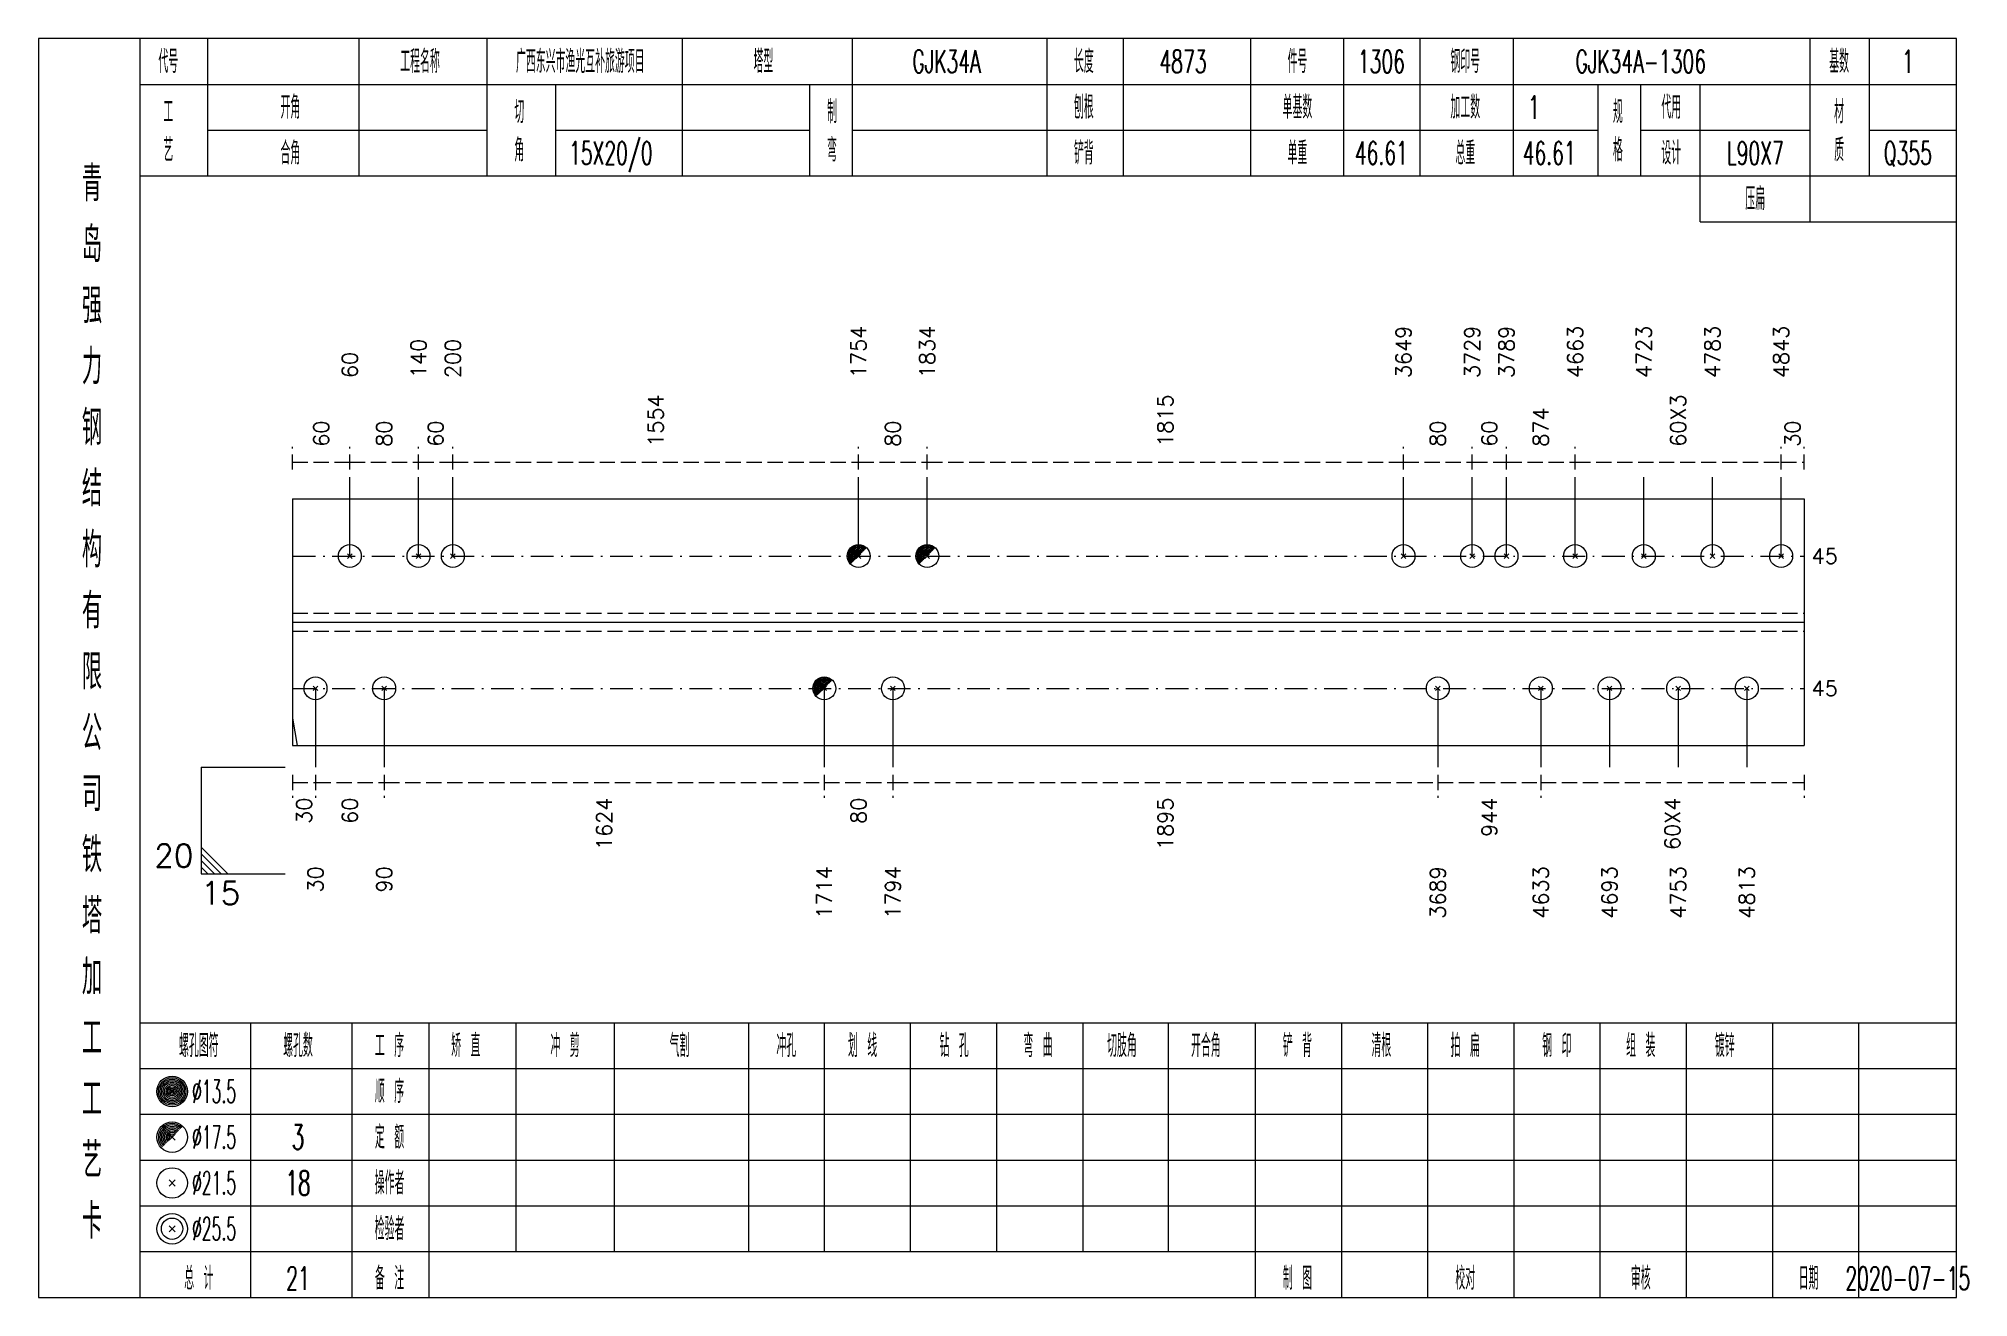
# Model space of a CAD drawing. Extents: x 0 to 2606, y -377 to 6479.
# Drawn here: x 2352.6 to 2605.5, y 875 to 1040 of the extents above; entities that cross this region are included whole.
import ezdxf
from ezdxf.enums import TextEntityAlignment as Align

# ---------------------------------------------------------------- set-up
doc = ezdxf.new("R2010")
doc.units = 0
doc.header["$MEASUREMENT"] = 0
doc.linetypes.add('一点画线', pattern=[5.2, 3, -1, 0.2, -1])
doc.linetypes.add('虚线', pattern=[2.75, 2, -0.75])
doc.layers.get('0').update_dxf_attribs({"linetype": 'CONTINUOUS', "lineweight": 25})
doc.layers.add('1', color=7, linetype='CONTINUOUS', lineweight=25)
doc.layers.add('4', color=7, linetype='CONTINUOUS', lineweight=25)
doc.styles.get("Standard").update_dxf_attribs({"font": 'simplex.shx', "width": 0.7, "height": 3, "bigfont": 'gbhzfs.shx'})

msp = doc.modelspace()

# ---------------------------------------------------------------- texts
at = {"color": 7, "linetype": 'Continuous', "lineweight": 13}
for s, p in [('1754', (2460.08, 995.5)), ('1834', (2469.08, 995.5)), ('3649', (2531.5, 995.5)), ('3729', (2540.5, 995.5)), ('3789', (2545, 995.5)), ('4663', (2554, 995.5)), ('4723', (2563, 995.5)), ('4783', (2572, 995.5)), ('4843', (2581, 995.5)), ('140', (2402.4, 995.5)), ('200', (2406.9, 995.5)), ('60', (2393.4, 995.5))]:
    msp.add_text(s, height=2, rotation=90, dxfattribs=at).set_placement(p, align=Align.MIDDLE_LEFT)
at = {"color": 8, "linetype": 'Continuous', "lineweight": 9}
for s, p in [('1554', (2433.49, 986.5)), ('1815', (2500.29, 986.5)), ('60X3', (2567.5, 986.5)), ('60', (2389.65, 986.5)), ('80', (2397.9, 986.5)), ('60', (2404.65, 986.5)), ('80', (2464.58, 986.5)), ('80', (2536, 986.5)), ('60', (2542.75, 986.5)), ('874', (2549.5, 986.5)), ('30', (2582.5, 986.5))]:
    msp.add_text(s, height=2, rotation=90, dxfattribs=at).set_placement(p, align=Align.MIDDLE_LEFT)
at = {"color": 7, "linetype": 'Continuous', "lineweight": 13}
for p in [(2585, 972.17), (2585, 954.83)]:
    msp.add_text('45', height=2, dxfattribs=at).set_placement(p, align=Align.MIDDLE_LEFT)
at = {"color": 8, "linetype": 'Continuous', "lineweight": 9}
for s, p in [('30', (2387.4, 940.5)), ('60', (2393.4, 940.5)), ('1624', (2426.74, 940.5)), ('80', (2460.08, 940.5)), ('1895', (2500.29, 940.5)), ('944', (2542.75, 940.5)), ('60X4', (2566.75, 940.5))]:
    msp.add_text(s, height=2, rotation=90, dxfattribs=at).set_placement(p, align=Align.MIDDLE_RIGHT)
at = {"color": 7, "linetype": 'Continuous', "lineweight": 13}
msp.add_text('20', height=3, dxfattribs=at).set_placement((2372.9, 930.5), align=Align.BOTTOM_RIGHT)
msp.add_text('15', height=3, dxfattribs=at).set_placement((2373.9, 929.5), align=Align.TOP_LEFT)
at = {"layer": '1', "color": 7, "linetype": 'Continuous', "lineweight": 13}
for s, p in [('30', (2388.9, 931.5)), ('90', (2397.9, 931.5)), ('1714', (2455.58, 931.5)), ('1794', (2464.58, 931.5)), ('3689', (2536, 931.5)), ('4633', (2549.5, 931.5)), ('4693', (2558.5, 931.5)), ('4753', (2567.5, 931.5)), ('4813', (2576.5, 931.5))]:
    msp.add_text(s, height=2, rotation=90, dxfattribs=at).set_placement(p, align=Align.MIDDLE_RIGHT)
at = {"layer": '4', "color": 1, "linetype": 'Continuous', "lineweight": 13}
for s, height, width, p in [('代号', 3, 0.6, (2369.6, 1037)), ('工程名称', 3, 0.6, (2402.6, 1037)), ('广西东兴市渔光互补旅游项目', 3, 0.6, (2423.6, 1037)), ('塔型', 3, 0.6, (2447.6, 1037)), ('GJK34A', 3, 0.6, (2471.6, 1037)), ('长度', 3, 0.6, (2489.6, 1037)), ('4873', 3, 0.6, (2502.6, 1037)), ('件号', 3, 0.6, (2517.6, 1037)), ('1306', 3, 0.6, (2528.6, 1037)), ('钢印号', 3, 0.6, (2539.6, 1037)), ('GJK34A-1306', 3, 0.6, (2562.6, 1037)), ('基数', 3, 0.6, (2588.6, 1037)), ('1', 3, 0.6, (2597.6, 1037)), ('开角', 3, 0.6, (2385.6, 1031)), ('切', 3, 0.6, (2415.6, 1030.4)), ('制', 3, 0.6, (2456.6, 1030.4)), ('刨根', 3, 0.6, (2489.6, 1031)), ('单基数', 3, 0.6, (2517.6, 1031)), ('加工数', 3, 0.6, (2539.6, 1031)), ('1', 3, 0.6, (2548.6, 1031)), ('规', 3, 0.6, (2559.6, 1030.4)), ('代用', 3, 0.6, (2566.6, 1031)), ('材', 3, 0.6, (2588.6, 1030.4)), ('工', 3, 0.6, (2369.6, 1030.4)), ('艺', 3, 0.6, (2369.6, 1025.4)), ('角', 3, 0.6, (2415.6, 1025.4)), ('15X20/0', 3, 0.6, (2427.6, 1025)), ('弯', 3, 0.6, (2456.6, 1025.4)), ('格', 3, 0.6, (2559.6, 1025.4)), ('质', 3, 0.6, (2588.6, 1025.4)), ('合角', 3, 0.6, (2385.6, 1025)), ('铲背', 3, 0.6, (2489.6, 1025)), ('单重', 3, 0.6, (2517.6, 1025)), ('46.61', 3, 0.6, (2528.6, 1025)), ('总重', 3, 0.6, (2539.6, 1025)), ('46.61', 3, 0.6, (2550.6, 1025)), ('设计', 3, 0.6, (2566.6, 1025)), ('L90X7', 3, 0.6, (2577.6, 1025)), ('Q355', 3, 0.6, (2597.6, 1025)), ('青', 4.6, 0.8, (2359.6, 1021)), ('压扁', 3, 0.6, (2577.6, 1019)), ('岛', 4.6, 0.8, (2359.6, 1013)), ('强', 4.6, 0.8, (2359.6, 1005)), ('力', 4.6, 0.8, (2359.6, 997)), ('钢', 4.6, 0.8, (2359.6, 989)), ('结', 4.6, 0.8, (2359.6, 981)), ('构', 4.6, 0.8, (2359.6, 973)), ('有', 4.6, 0.8, (2359.6, 965)), ('限', 4.6, 0.8, (2359.6, 957)), ('公', 4.6, 0.8, (2359.6, 949)), ('司', 4.6, 0.8, (2359.6, 941)), ('铁', 4.6, 0.8, (2359.6, 933)), ('塔', 4.6, 0.8, (2359.6, 925)), ('加', 4.6, 0.8, (2359.6, 917)), ('工', 4.6, 0.8, (2359.6, 909)), ('螺孔图符', 3, 0.6, (2373.6, 908)), ('螺孔数', 3, 0.6, (2386.6, 908)), ('工 序', 3, 0.6, (2398.6, 908)), ('矫 直', 3, 0.6, (2408.6, 908)), ('冲 剪', 3, 0.6, (2421.6, 908)), ('气割', 3, 0.6, (2436.6, 908)), ('冲孔', 3, 0.6, (2450.6, 908)), ('划 线', 3, 0.6, (2460.6, 908)), ('钻 孔', 3, 0.6, (2472.6, 908)), ('弯 曲', 3, 0.6, (2483.6, 908)), ('切肢角', 3, 0.6, (2494.6, 908)), ('开合角', 3, 0.6, (2505.6, 908)), ('铲 背', 3, 0.6, (2517.6, 908)), ('清根', 3, 0.6, (2528.6, 908)), ('拍 扁', 3, 0.6, (2539.6, 908)), ('钢 印', 3, 0.6, (2551.6, 908)), ('组 装', 3, 0.6, (2562.6, 908)), ('镀锌', 3, 0.6, (2573.6, 908)), ('工', 4.6, 0.8, (2359.6, 901)), ('%%C13.5', 3, 0.5, (2375.6, 902)), ('顺 序', 3, 0.6, (2398.6, 902)), ('艺', 4.6, 0.8, (2359.6, 893)), ('%%C17.5', 3, 0.5, (2375.6, 896)), ('3', 3.2, 0.6, (2386.6, 896)), ('定 额', 3, 0.6, (2398.6, 896)), ('%%C21.5', 3, 0.5, (2375.6, 890)), ('18', 3.2, 0.6, (2386.6, 890)), ('操作者', 3, 0.6, (2398.6, 890)), ('卡', 4.6, 0.8, (2359.6, 885)), ('%%C25.5', 3, 0.5, (2375.6, 884)), ('检验者', 3, 0.6, (2398.6, 884)), ('总 计', 3, 0.6, (2373.6, 877.5)), ('21', 3, 0.6, (2386.6, 877.5)), ('备 注', 3, 0.6, (2398.6, 877.5)), ('制 图', 3, 0.6, (2517.6, 877.5)), ('校对', 3, 0.6, (2539.6, 877.5)), ('审核', 3, 0.6, (2562.6, 877.5)), ('日期', 3, 0.6, (2584.6, 877.5)), ('2020-07-15', 3, 0.6, (2597.6, 877.5))]:
    msp.add_text(s, height=height, dxfattribs=dict(at, width=width)).set_placement(p, align=Align.MIDDLE_CENTER)

# ---------------------------------------------------------------- linework, layer by layer
at = {"color": 8, "linetype": '虚线', "lineweight": 9}
for p, q in [((2385.9, 983.5), (2385.9, 986.5)), ((2393.4, 983.5), (2393.4, 986.5)), ((2393.4, 983.5), (2393.4, 986.5)), ((2402.4, 983.5), (2402.4, 986.5)), ((2402.4, 983.5), (2402.4, 986.5)), ((2406.9, 983.5), (2406.9, 986.5)), ((2406.9, 983.5), (2406.9, 986.5)), ((2460.08, 983.5), (2460.08, 986.5)), ((2460.08, 983.5), (2460.08, 986.5)), ((2469.08, 983.5), (2469.08, 986.5)), ((2469.08, 983.5), (2469.08, 986.5)), ((2531.5, 983.5), (2531.5, 986.5)), ((2531.5, 983.5), (2531.5, 986.5)), ((2540.5, 983.5), (2540.5, 986.5)), ((2540.5, 983.5), (2540.5, 986.5)), ((2545, 983.5), (2545, 986.5)), ((2545, 983.5), (2545, 986.5)), ((2554, 983.5), (2554, 986.5)), ((2554, 983.5), (2554, 986.5)), ((2581, 983.5), (2581, 986.5)), ((2581, 983.5), (2581, 986.5)), ((2584, 983.5), (2584, 986.5)), ((2385.9, 984.5), (2393.4, 984.5)), ((2393.4, 984.5), (2402.4, 984.5)), ((2402.4, 984.5), (2406.9, 984.5)), ((2406.9, 984.5), (2460.08, 984.5)), ((2460.08, 984.5), (2469.08, 984.5)), ((2469.08, 984.5), (2531.5, 984.5)), ((2531.5, 984.5), (2540.5, 984.5)), ((2540.5, 984.5), (2545, 984.5)), ((2545, 984.5), (2554, 984.5)), ((2554, 984.5), (2581, 984.5)), ((2581, 984.5), (2584, 984.5)), ((2385.9, 943.5), (2385.9, 940.5)), ((2388.9, 943.5), (2388.9, 940.5)), ((2388.9, 943.5), (2388.9, 940.5)), ((2397.9, 943.5), (2397.9, 940.5)), ((2397.9, 943.5), (2397.9, 940.5)), ((2455.58, 943.5), (2455.58, 940.5)), ((2455.58, 943.5), (2455.58, 940.5)), ((2464.58, 943.5), (2464.58, 940.5)), ((2464.58, 943.5), (2464.58, 940.5)), ((2536, 943.5), (2536, 940.5)), ((2536, 943.5), (2536, 940.5)), ((2549.5, 943.5), (2549.5, 940.5)), ((2549.5, 943.5), (2549.5, 940.5)), ((2584, 943.5), (2584, 940.5)), ((2385.9, 942.5), (2388.9, 942.5)), ((2388.9, 942.5), (2397.9, 942.5)), ((2397.9, 942.5), (2455.58, 942.5)), ((2455.58, 942.5), (2464.58, 942.5)), ((2464.58, 942.5), (2536, 942.5)), ((2536, 942.5), (2549.5, 942.5)), ((2549.5, 942.5), (2584, 942.5))]:
    msp.add_line(p, q, dxfattribs=at)
at = {"color": 7, "linetype": 'Continuous', "lineweight": 13}
for p, q in [((2393.4, 972.17), (2393.4, 982.5)), ((2402.4, 972.17), (2402.4, 982.5)), ((2406.9, 972.17), (2406.9, 982.5)), ((2460.08, 972.17), (2460.08, 982.5)), ((2469.08, 972.17), (2469.08, 982.5)), ((2531.5, 972.17), (2531.5, 982.5)), ((2540.5, 972.17), (2540.5, 982.5)), ((2545, 972.17), (2545, 982.5)), ((2554, 972.17), (2554, 982.5)), ((2563, 972.17), (2563, 982.5)), ((2572, 972.17), (2572, 982.5)), ((2581, 972.17), (2581, 982.5)), ((2393.1, 971.87), (2393.7, 972.47)), ((2393.7, 971.87), (2393.1, 972.47)), ((2402.1, 971.87), (2402.7, 972.47)), ((2402.7, 971.87), (2402.1, 972.47)), ((2406.6, 971.87), (2407.2, 972.47)), ((2407.2, 971.87), (2406.6, 972.47)), ((2531.2, 971.87), (2531.8, 972.47)), ((2531.8, 971.87), (2531.2, 972.47)), ((2540.2, 971.87), (2540.8, 972.47)), ((2540.8, 971.87), (2540.2, 972.47)), ((2544.7, 971.87), (2545.3, 972.47)), ((2545.3, 971.87), (2544.7, 972.47)), ((2553.7, 971.87), (2554.3, 972.47)), ((2554.3, 971.87), (2553.7, 972.47)), ((2562.7, 971.87), (2563.3, 972.47)), ((2563.3, 971.87), (2562.7, 972.47)), ((2571.7, 971.87), (2572.3, 972.47)), ((2572.3, 971.87), (2571.7, 972.47)), ((2580.7, 971.87), (2581.3, 972.47)), ((2581.3, 971.87), (2580.7, 972.47)), ((2388.9, 954.83), (2388.9, 944.5)), ((2397.9, 954.83), (2397.9, 944.5)), ((2455.58, 954.83), (2455.58, 944.5)), ((2464.58, 954.83), (2464.58, 944.5)), ((2536, 954.83), (2536, 944.5)), ((2549.5, 954.83), (2549.5, 944.5)), ((2558.5, 954.83), (2558.5, 944.5)), ((2567.5, 954.83), (2567.5, 944.5)), ((2576.5, 954.83), (2576.5, 944.5)), ((2385.9, 950.93), (2386.51, 947.33)), ((2373.9, 944.5), (2384.9, 944.5)), ((2373.9, 944.5), (2373.9, 930.5)), ((2377.4, 930.5), (2373.9, 934)), ((2376.53, 930.5), (2373.9, 933.12)), ((2375.65, 930.5), (2373.9, 932.25)), ((2374.78, 930.5), (2373.9, 931.38)), ((2373.9, 930.5), (2384.9, 930.5))]:
    msp.add_line(p, q, dxfattribs=at)
at = {"color": 7, "linetype": 'Continuous', "lineweight": 18}
for p, q in [((2385.9, 979.67), (2385.9, 947.33)), ((2385.9, 979.67), (2584, 979.67)), ((2584, 979.67), (2584, 947.33)), ((2385.9, 963.5), (2584, 963.5))]:
    msp.add_line(p, q, dxfattribs=at)
at = {"color": 3, "linetype": '一点画线', "lineweight": 13}
for p, q in [((2385.9, 972.17), (2584, 972.17)), ((2385.9, 954.83), (2584, 954.83))]:
    msp.add_line(p, q, dxfattribs=at)
at = {"color": 7, "linetype": 'Continuous', "lineweight": 0}
for p, q in [((2459.78, 971.87), (2460.38, 972.47)), ((2459.78, 972.47), (2460.38, 971.87)), ((2468.78, 971.87), (2469.38, 972.47)), ((2468.78, 972.47), (2469.38, 971.87))]:
    msp.add_line(p, q, dxfattribs=at)
at = {"color": 1, "linetype": '虚线', "lineweight": 18}
for p, q in [((2385.9, 964.67), (2584, 964.67)), ((2385.9, 962.33), (2584, 962.33))]:
    msp.add_line(p, q, dxfattribs=at)
at = {"color": 7, "linetype": 'Continuous', "lineweight": 13}
for centre in [(2393.4, 972.17), (2402.4, 972.17), (2406.9, 972.17), (2460.08, 972.17), (2469.08, 972.17), (2531.5, 972.17), (2540.5, 972.17), (2545, 972.17), (2554, 972.17), (2563, 972.17), (2572, 972.17), (2581, 972.17)]:
    msp.add_circle(centre, 1.5, dxfattribs=at)
for centre, radius in [((2460.08, 972.17), 1.35), ((2460.08, 972.17), 1.2), ((2460.08, 972.17), 1.05), ((2460.08, 972.17), 0.9), ((2460.08, 972.17), 0.75), ((2460.08, 972.17), 0.6), ((2460.08, 972.17), 0.45), ((2460.08, 972.17), 0.3), ((2460.08, 972.17), 0.15), ((2469.08, 972.17), 1.35), ((2469.08, 972.17), 1.2), ((2469.08, 972.17), 1.05), ((2469.08, 972.17), 0.9), ((2469.08, 972.17), 0.75), ((2469.08, 972.17), 0.6), ((2469.08, 972.17), 0.45), ((2469.08, 972.17), 0.3), ((2469.08, 972.17), 0.15)]:
    msp.add_arc(centre, radius, 45, 225, dxfattribs=at)
at = {"layer": '1', "color": 7, "linetype": 'Continuous', "lineweight": 13}
for p, q in [((2388.6, 954.53), (2389.2, 955.13)), ((2389.2, 954.53), (2388.6, 955.13)), ((2397.6, 954.53), (2398.2, 955.13)), ((2398.2, 954.53), (2397.6, 955.13)), ((2464.28, 954.53), (2464.88, 955.13)), ((2464.88, 954.53), (2464.28, 955.13)), ((2535.7, 954.53), (2536.3, 955.13)), ((2536.3, 954.53), (2535.7, 955.13)), ((2549.2, 954.53), (2549.8, 955.13)), ((2549.8, 954.53), (2549.2, 955.13)), ((2558.2, 954.53), (2558.8, 955.13)), ((2558.8, 954.53), (2558.2, 955.13)), ((2567.2, 954.53), (2567.8, 955.13)), ((2567.8, 954.53), (2567.2, 955.13)), ((2576.2, 954.53), (2576.8, 955.13)), ((2576.8, 954.53), (2576.2, 955.13))]:
    msp.add_line(p, q, dxfattribs=at)
at = {"layer": '1', "color": 7, "linetype": 'Continuous', "lineweight": 0}
for p, q in [((2455.28, 954.53), (2455.88, 955.13)), ((2455.28, 955.13), (2455.88, 954.53))]:
    msp.add_line(p, q, dxfattribs=at)
at = {"layer": '1', "color": 7, "linetype": 'Continuous', "lineweight": 18}
msp.add_line((2385.9, 947.33), (2584, 947.33), dxfattribs=at)
at = {"layer": '1', "color": 7, "linetype": 'Continuous', "lineweight": 13}
for centre in [(2388.9, 954.83), (2397.9, 954.83), (2455.58, 954.83), (2464.58, 954.83), (2536, 954.83), (2549.5, 954.83), (2558.5, 954.83), (2567.5, 954.83), (2576.5, 954.83)]:
    msp.add_circle(centre, 1.5, dxfattribs=at)
for radius in [1.35, 1.2, 1.05, 0.9, 0.75, 0.6, 0.45, 0.3, 0.15]:
    msp.add_arc((2455.58, 954.83), radius, 45, 225, dxfattribs=at)
at = {"layer": '4', "color": 1, "linetype": 'Continuous', "lineweight": 18}
for p, q in [((2365.9, 875), (2365.9, 1040)), ((2374.8, 1022), (2374.8, 1040)), ((2394.6, 1022), (2394.6, 1040)), ((2411.4, 1022), (2411.4, 1040)), ((2437, 1022), (2437, 1040)), ((2459.3, 1022), (2459.3, 1040)), ((2484.8, 1022), (2484.8, 1040)), ((2494.8, 1022), (2494.8, 1040)), ((2511.5, 1022), (2511.5, 1040)), ((2523.7, 1022), (2523.7, 1040)), ((2533.7, 1022), (2533.7, 1040)), ((2545.9, 1022), (2545.9, 1040)), ((2584.8, 1016), (2584.8, 1040)), ((2592.6, 1022), (2592.6, 1040)), ((2365.9, 1034), (2604, 1034)), ((2420.4, 1022), (2420.4, 1034)), ((2453.7, 1022), (2453.7, 1034)), ((2557, 1022), (2557, 1034)), ((2562.6, 1022), (2562.6, 1034)), ((2570.4, 1016), (2570.4, 1034)), ((2374.8, 1028), (2411.4, 1028)), ((2420.4, 1028), (2453.7, 1028)), ((2459.3, 1028), (2557, 1028)), ((2562.6, 1028), (2584.8, 1028)), ((2592.6, 1028), (2604, 1028)), ((2365.9, 1022), (2604, 1022)), ((2570.4, 1016), (2604, 1016)), ((2365.9, 911), (2604, 911)), ((2380.4, 875), (2380.4, 911)), ((2393.7, 875), (2393.7, 911)), ((2403.8, 875), (2403.8, 911)), ((2415.2, 881), (2415.2, 911)), ((2428.1, 881), (2428.1, 911)), ((2445.7, 881), (2445.7, 911)), ((2455.6, 881), (2455.6, 911)), ((2466.9, 881), (2466.9, 911)), ((2478.2, 881), (2478.2, 911)), ((2489.5, 881), (2489.5, 911)), ((2500.7, 881), (2500.7, 911)), ((2512.1, 881), (2512.1, 911)), ((2523.4, 881), (2523.4, 911)), ((2534.7, 881), (2534.7, 911)), ((2546, 881), (2546, 911)), ((2557.3, 881), (2557.3, 911)), ((2568.6, 881), (2568.6, 911)), ((2579.9, 881), (2579.9, 911)), ((2591.2, 881), (2591.2, 911)), ((2365.9, 905), (2604, 905)), ((2365.9, 899), (2604, 899)), ((2365.9, 893), (2604, 893)), ((2365.9, 887), (2604, 887)), ((2365.9, 881), (2604, 881)), ((2512.1, 875), (2512.1, 881)), ((2523.4, 875), (2523.4, 881)), ((2534.7, 875), (2534.7, 881)), ((2546, 875), (2546, 881)), ((2557.3, 875), (2557.3, 881)), ((2568.6, 875), (2568.6, 881)), ((2579.9, 875), (2579.9, 881)), ((2591.2, 875), (2591.2, 881))]:
    msp.add_line(p, q, dxfattribs=at)
at = {"layer": '4', "color": 7, "linetype": 'Continuous', "lineweight": 13}
for p, q in [((2369.9, 901.8), (2370.3, 902.2)), ((2370.3, 901.8), (2369.9, 902.2)), ((2369.7, 889.6), (2370.5, 890.4)), ((2370.5, 889.6), (2369.7, 890.4)), ((2369.7, 883.6), (2370.5, 884.4)), ((2370.5, 883.6), (2369.7, 884.4))]:
    msp.add_line(p, q, dxfattribs=at)
at = {"layer": '4', "color": 7, "linetype": 'Continuous', "lineweight": 0}
for p, q in [((2369.7, 895.6), (2370.5, 896.4)), ((2369.7, 896.4), (2370.5, 895.6))]:
    msp.add_line(p, q, dxfattribs=at)
at = {"layer": '4', "color": 1, "linetype": 'Continuous', "lineweight": 18}
msp.add_lwpolyline([(2352.6, 1040), (2352.6, 875), (2604, 875), (2604, 1040)], close=True, dxfattribs=at)
at = {"layer": '4', "color": 7, "linetype": 'Continuous', "lineweight": 13}
for centre, radius in [((2370.1, 902), 2), ((2370.1, 902), 1.8), ((2370.1, 902), 1.6), ((2370.1, 902), 1.4), ((2370.1, 902), 1.2), ((2370.1, 902), 1), ((2370.1, 902), 0.8), ((2370.1, 902), 0.6), ((2370.1, 902), 0.4), ((2370.1, 902), 0.2), ((2370.1, 896), 2), ((2370.1, 890), 2), ((2370.1, 884), 2), ((2370.1, 884), 1.4)]:
    msp.add_circle(centre, radius, dxfattribs=at)
for radius in [1.8, 1.6, 1.4, 1.2, 1, 0.8, 0.6, 0.4, 0.2]:
    msp.add_arc((2370.1, 896), radius, 45, 225, dxfattribs=at)

msp.set_redraw_order([(e.dxf.handle, doc.entitydb.next_handle()) for e in msp.query("TEXT MTEXT ATTDEF DIMENSION ARC_DIMENSION")])  # texts and dimensions are drawn at this point

doc.saveas('drawing.dxf')
